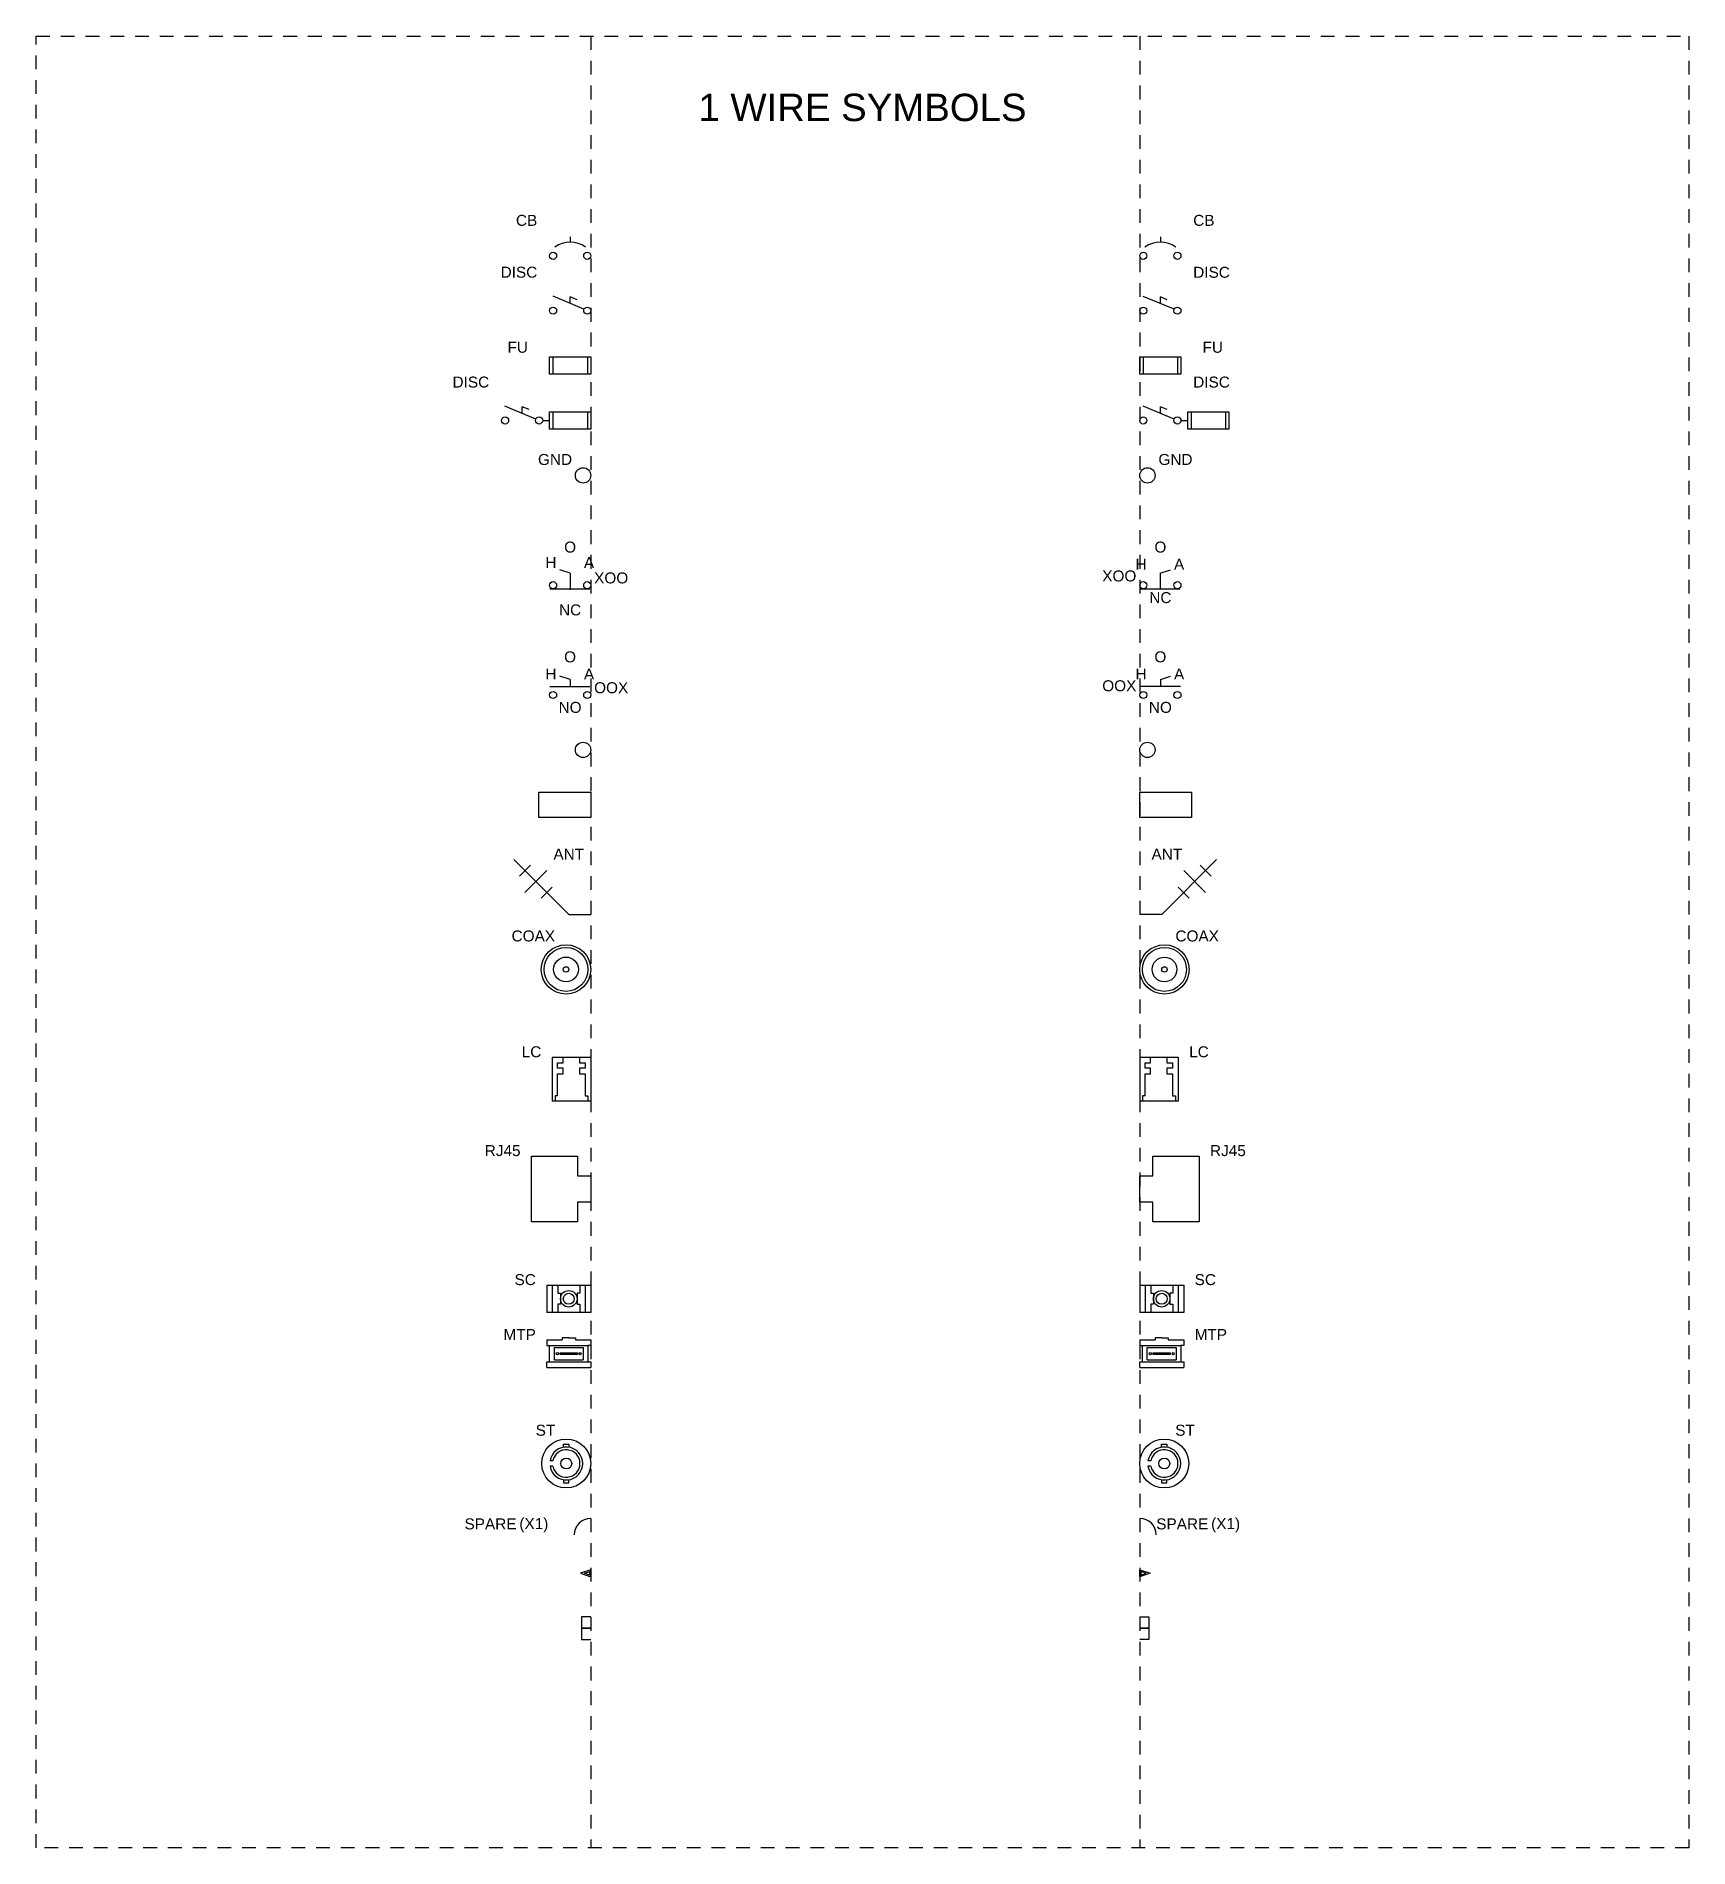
# Model space of a CAD drawing. Header units: inches. Extents: x 0 to 118, y -15 to 20.
# Drawn here: x 57.45 to 72.5, y 1 to 17.5 of the extents above; entities that cross this region are included whole.
import ezdxf
from ezdxf.enums import TextEntityAlignment as Align

# ---------------------------------------------------------------- set-up
doc = ezdxf.new("R2010")
doc.units = ezdxf.units.IN
doc.header["$MEASUREMENT"] = 0
doc.linetypes.add('HIDDEN2', pattern=[0.1875, 0.125, -0.0625])
doc.layers.add('BORDER2', color=220, linetype='HIDDEN2')
doc.layers.add('CONDUIT', color=7, linetype='Continuous', lineweight=70)
doc.styles.add('INERCONNECT TABLES', font='arial.ttf', dxfattribs={"height": 0.1})
doc.styles.add('WD', font='arial.ttf', dxfattribs={"height": 1})

msp = doc.modelspace()

# ---------------------------------------------------------------- texts
at = {"insert": (64.975, 16.85), "char_height": 0.25, "attachment_point": 5, "style": 'INERCONNECT TABLES'}
msp.add_mtext_dynamic_manual_height_columns('1 WIRE SYMBOLS', width=5.45, gutter_width=0.5, heights=[3.209], dxfattribs=at)

# ---------------------------------------------------------------- blocks, each defined once
blk = doc.blocks.new('ANT_R')
for p, q in [((0.2, 0), (0.7, 0.5)), ((0.4, 0.4), (0.6, 0.2)), ((0.55, 0.45), (0.65, 0.35)), ((0.35, 0.25), (0.45, 0.15)), ((0.2, 0), (0, 0))]:
    blk.add_line(p, q)
at = {"style": 'INERCONNECT TABLES', "flags": 8}
blk.add_attdef('Tag1', text='', height=0.1, dxfattribs=at).set_placement((0.247, 0.5), align=Align.CENTER)
for tag, p in [('Desc1', (3.5, 0.4)), ('Desc2', (3.5, 0.25)), ('Desc3', (3.5, 0.1))]:
    blk.add_attdef(tag, text='', height=0.1, dxfattribs=at).set_placement(p, align=Align.MIDDLE_LEFT)
at = {"style": 'WD', "flags": 9}
blk.add_attdef('X4TERM01', text='', height=0.0125, dxfattribs=at).set_placement((0, 0), align=Align.RIGHT)
at = {"linetype": 'Continuous', "style": 'INERCONNECT TABLES', "flags": 8}
blk.add_attdef('Term1', text='', height=0.1, dxfattribs=at).set_placement((-0.062, -0.031), align=Align.TOP_RIGHT)
blk = doc.blocks.new('CB_L')
blk.add_line((-0.187, 0.173), (-0.187, 0.126))
for centre in [(-0.343, 0), (-0.032, 0)]:
    blk.add_circle(centre, 0.0322)
blk.add_arc((-0.187, -0.109), 0.234, 53.1301, 126.8699)
at = {"style": 'INERCONNECT TABLES', "flags": 8}
for tag, p in [('Tag1', (-0.487, 0.323)), ('Desc1', (-3.5, 0.15)), ('Desc2', (-3.5, 0)), ('Desc3', (-3.5, -0.15))]:
    blk.add_attdef(tag, text='', height=0.1, dxfattribs=at).set_placement(p, align=Align.MIDDLE_RIGHT)
at = {"flags": 9}
for tag, p, height, style in [('X2LINK', (-0.187, 0.369), 0.01, 'WD'), ('X4TERM01', (-0.375, 0), 0.0125, 'WD'), ('X8LINK', (-0.187, 0), 0.01, 'WD'), ('X1TERM02', (0, 0), 0.0125, 'WD'), ('INST', (0.014, 0.084), 0.01, 'INERCONNECT TABLES'), ('MFG', (0.016, 0.115), 0.01, 'INERCONNECT TABLES'), ('LOC', (0.016, 0.1), 0.01, 'INERCONNECT TABLES'), ('FAMILY', (0.017, 0.152), 0.01, 'WD'), ('P/N', (0.019, 0.132), 0.01, 'INERCONNECT TABLES')]:
    blk.add_attdef(tag, p, '', height=height, dxfattribs=dict(at, style=style))
at = {"style": 'INERCONNECT TABLES', "flags": 8}
blk.add_attdef('Rating', text='', height=0.1, dxfattribs=at).set_placement((-0.187, 0.213), align=Align.CENTER)
at = {"linetype": 'Continuous', "style": 'INERCONNECT TABLES', "flags": 8}
blk.add_attdef('OuterTerm1', text='', height=0.1, dxfattribs=at).set_placement((-0.437, -0.031), align=Align.TOP_RIGHT)
blk.add_attdef('Term1', text='', height=0.1, dxfattribs=at).set_placement((0.063, -0.031), align=Align.TOP_LEFT)
blk = doc.blocks.new('CB_R')
blk.add_line((0.188, 0.173), (0.188, 0.126))
for centre in [(0.032, 0), (0.343, 0)]:
    blk.add_circle(centre, 0.0322)
blk.add_arc((0.188, -0.109), 0.234, 53.1301, 126.8699)
at = {"style": 'INERCONNECT TABLES', "flags": 8}
for tag, p in [('Tag1', (0.487, 0.323)), ('Desc1', (3.501, 0.15)), ('Desc2', (3.501, 0)), ('Desc3', (3.501, -0.15))]:
    blk.add_attdef(tag, text='', height=0.1, dxfattribs=at).set_placement(p, align=Align.MIDDLE_LEFT)
blk.add_attdef('Rating', text='', height=0.1, dxfattribs=at).set_placement((0.188, 0.2), align=Align.CENTER)
at = {"flags": 9}
for tag, p, height, style in [('X2LINK', (0.188, 0.219), 0.01, 'WD'), ('X4TERM01', (0, 0), 0.0125, 'WD'), ('X8LINK', (0.188, 0), 0.01, 'WD'), ('X1TERM02', (0.375, 0), 0.0125, 'WD'), ('MFG', (0.391, 0.115), 0.01, 'INERCONNECT TABLES'), ('LOC', (0.391, 0.099), 0.01, 'INERCONNECT TABLES'), ('FAMILY', (0.392, 0.152), 0.01, 'WD'), ('INST', (0.392, 0.081), 0.01, 'INERCONNECT TABLES'), ('P/N', (0.394, 0.132), 0.01, 'INERCONNECT TABLES')]:
    blk.add_attdef(tag, p, '', height=height, dxfattribs=dict(at, style=style))
at = {"linetype": 'Continuous', "style": 'INERCONNECT TABLES', "flags": 8}
blk.add_attdef('Term1', text='', height=0.1, dxfattribs=at).set_placement((-0.062, -0.031), align=Align.TOP_RIGHT)
blk.add_attdef('OuterTerm1', text='', height=0.1, dxfattribs=at).set_placement((0.438, -0.031), align=Align.TOP_LEFT)
blk = doc.blocks.new('DISC_L')
for p, q in [((-0.062, 0.013), (-0.343, 0.13)), ((-0.125, 0.099), (-0.188, 0.125)), ((-0.188, 0.065), (-0.188, 0.125)), ((0, 0), (0, 0))]:
    blk.add_line(p, q)
for centre in [(-0.343, 0), (-0.032, 0)]:
    blk.add_circle(centre, 0.0322)
at = {"style": 'INERCONNECT TABLES', "flags": 8}
for tag, p in [('Tag1', (-0.487, 0.35)), ('Desc1', (-3.5, 0.15)), ('Desc2', (-3.5, 0)), ('Desc3', (-3.5, -0.15))]:
    blk.add_attdef(tag, text='', height=0.1, dxfattribs=at).set_placement(p, align=Align.MIDDLE_RIGHT)
blk.add_attdef('Rating', text='', height=0.1, dxfattribs=at).set_placement((-0.188, 0.156), align=Align.CENTER)
at = {"style": 'WD', "flags": 9}
for tag, p, height in [('X4TERM01', (-0.375, 0), 0.0125), ('X2LINK', (-0.188, 0.143), 0.01), ('X1TERM02', (0, 0), 0.0125), ('Contact', (0.019, 0.04), 0.01), ('FAMILY', (0.019, 0.145), 0.01), ('X8LINK', (-0.188, -0.016), 0.01)]:
    blk.add_attdef(tag, p, '', height=height, dxfattribs=at)
at = {"linetype": 'Continuous', "style": 'WD', "flags": 9}
for tag, p in [('LOC', (0.031, 0.077)), ('MFG', (0.04, 0.103)), ('P/N', (0.042, 0.123))]:
    blk.add_attdef(tag, text='', height=0.01, dxfattribs=at).set_placement(p, align=Align.CENTER)
blk.add_attdef('INST', (0.018, 0.061), '', height=0.01, dxfattribs=at)
at = {"linetype": 'Continuous', "style": 'INERCONNECT TABLES', "flags": 8}
blk.add_attdef('OuterTerm1', text='', height=0.1, dxfattribs=at).set_placement((-0.438, -0.031), align=Align.TOP_RIGHT)
blk.add_attdef('Term1', text='', height=0.1, dxfattribs=at).set_placement((0.062, -0.031), align=Align.TOP_LEFT)
blk = doc.blocks.new('DISC_R')
for p, q in [((0.313, 0.013), (0.032, 0.13)), ((0.188, 0.065), (0.188, 0.125)), ((0.25, 0.099), (0.188, 0.125))]:
    blk.add_line(p, q)
for centre in [(0.032, 0), (0.343, 0)]:
    blk.add_circle(centre, 0.0322)
at = {"style": 'INERCONNECT TABLES'}
for tag, p in [('Tag1', (0.487, 0.35)), ('Desc1', (3.5, 0.15)), ('Desc2', (3.5, 0)), ('Desc3', (3.5, -0.15))]:
    blk.add_attdef(tag, text='', height=0.1, dxfattribs=at).set_placement(p, align=Align.MIDDLE_LEFT)
blk.add_attdef('Rating', text='', height=0.1, dxfattribs=at).set_placement((0.188, 0.156), align=Align.CENTER)
at = {"style": 'WD', "flags": 9}
for tag, p, height in [('X4TERM01', (0, 0), 0.0125), ('X2LINK', (0.188, 0.143), 0.01), ('X1TERM02', (0.375, 0), 0.0125), ('Contact', (0.394, 0.04), 0.01), ('FAMILY', (0.394, 0.131), 0.01), ('X8LINK', (0.188, -0.016), 0.01)]:
    blk.add_attdef(tag, p, '', height=height, dxfattribs=at)
at = {"linetype": 'Continuous', "style": 'WD', "flags": 9}
for tag, p in [('LOC', (0.413, 0.075)), ('MFG', (0.415, 0.089)), ('P/N', (0.417, 0.108))]:
    blk.add_attdef(tag, text='', height=0.01, dxfattribs=at).set_placement(p, align=Align.CENTER)
blk.add_attdef('INST', (0.399, 0.061), '', height=0.01, dxfattribs=at)
at = {"linetype": 'Continuous', "style": 'INERCONNECT TABLES', "flags": 8}
blk.add_attdef('Term1', text='', height=0.1, dxfattribs=at).set_placement((-0.062, -0.031), align=Align.TOP_RIGHT)
blk.add_attdef('OuterTerm1', text='', height=0.1, dxfattribs=at).set_placement((0.438, -0.031), align=Align.TOP_LEFT)
blk = doc.blocks.new('Fuse_L')
for p, q in [((-0.375, -0.078), (-0.375, 0.078)), ((-0.375, 0.078), (0, 0.078)), ((-0.344, 0.078), (-0.344, -0.078)), ((-0.031, 0.078), (-0.031, -0.078)), ((0, 0.078), (0, -0.078)), ((0, -0.078), (-0.375, -0.078))]:
    blk.add_line(p, q)
at = {"style": 'INERCONNECT TABLES', "flags": 8}
for tag, p in [('Desc1', (-3.5, 0.15)), ('Tag1', (-0.572, 0.166)), ('Desc2', (-3.5, 0)), ('Desc3', (-3.5, -0.15))]:
    blk.add_attdef(tag, text='', height=0.1, dxfattribs=at).set_placement(p, align=Align.MIDDLE_RIGHT)
at = {"linetype": 'Continuous'}
for tag, height, style, flags, p in [('Term1', 0.1, 'INERCONNECT TABLES', 8, (-0.188, 0.1)), ('MFG', 0.01, 'WD', 9, (-0.064, 0.084)), ('LOC', 0.01, 'WD', 9, (-0.065, 0.073)), ('P/N', 0.01, 'WD', 9, (-0.063, 0.098))]:
    blk.add_attdef(tag, text='', height=height, dxfattribs=dict(at, style=style, flags=flags)).set_placement(p, align=Align.CENTER)
at = {"style": 'INERCONNECT TABLES', "flags": 8}
blk.add_attdef('FU_Rating', text='', height=0.1, dxfattribs=at).set_placement((-0.188, 0), align=Align.MIDDLE_CENTER)
at = {"style": 'WD', "flags": 9}
for tag, p, height in [('X4TERM01', (-0.375, 0), 0.0109), ('X2LINK', (-0.188, 0.109), 0.01), ('FAMILY', (-0.079, 0.112), 0.01), ('X1TERM02', (0, 0), 0.0109), ('X8LINK', (-0.188, -0.109), 0.01)]:
    blk.add_attdef(tag, p, '', height=height, dxfattribs=at)
at = {"linetype": 'Continuous', "style": 'WD', "flags": 9}
blk.add_attdef('INST', (-0.077, 0.057), '', height=0.01, dxfattribs=at)
blk = doc.blocks.new('Fuse_R')
for p, q in [((0, 0.078), (0.375, 0.078)), ((0, -0.078), (0, 0.078)), ((0.031, 0.078), (0.031, -0.078)), ((0.344, 0.078), (0.344, -0.078)), ((0.375, 0.078), (0.375, -0.078)), ((0.375, -0.078), (0, -0.078))]:
    blk.add_line(p, q)
at = {"linetype": 'Continuous'}
for tag, height, style, flags, p in [('Term1', 0.1, 'INERCONNECT TABLES', 8, (0.188, 0.1)), ('LOC', 0.01, 'WD', 9, (0.374, 0.104)), ('MFG', 0.01, 'WD', 9, (0.377, 0.123)), ('P/N', 0.01, 'WD', 9, (0.378, 0.143))]:
    blk.add_attdef(tag, text='', height=height, dxfattribs=dict(at, style=style, flags=flags)).set_placement(p, align=Align.CENTER)
at = {"style": 'WD', "flags": 9}
for tag, p, height in [('FAMILY', (0.365, 0.162), 0.01), ('X4TERM01', (0, 0), 0.0109), ('X2LINK', (0.188, 0.109), 0.01), ('X1TERM02', (0.375, 0), 0.0109), ('X8LINK', (0.188, -0.109), 0.01)]:
    blk.add_attdef(tag, p, '', height=height, dxfattribs=at)
at = {"style": 'INERCONNECT TABLES', "flags": 8}
for tag, p in [('Tag1', (0.572, 0.166)), ('Desc1', (3.5, 0.15)), ('Desc2', (3.5, 0)), ('Desc3', (3.5, -0.15))]:
    blk.add_attdef(tag, text='', height=0.1, dxfattribs=at).set_placement(p, align=Align.MIDDLE_LEFT)
blk.add_attdef('FU_Rating', text='', height=0.1, dxfattribs=at).set_placement((0.188, 0), align=Align.MIDDLE_CENTER)
at = {"linetype": 'Continuous', "style": 'WD', "flags": 9}
blk.add_attdef('INST', (0.361, 0.086), '', height=0.01, dxfattribs=at)
blk = doc.blocks.new('DISC_Fuse_L')
for p, q in [((-0.499, 0.013), (-0.781, 0.13)), ((-0.562, 0.099), (-0.625, 0.125)), ((-0.625, 0.065), (-0.625, 0.125)), ((-0.438, 0), (-0.375, 0)), ((-0.375, 0.078), (0, 0.078)), ((-0.375, -0.078), (-0.375, 0.078)), ((-0.344, 0.078), (-0.344, -0.078)), ((-0.031, 0.078), (-0.031, -0.078)), ((0, 0.078), (0, -0.078)), ((0, -0.078), (-0.375, -0.078))]:
    blk.add_line(p, q)
for centre in [(-0.78, 0), (-0.47, 0)]:
    blk.add_circle(centre, 0.0322)
at = {"style": 'INERCONNECT TABLES', "flags": 8}
for tag, p in [('Tag1', (-0.925, 0.35)), ('Desc1', (-3.5, 0.15)), ('Desc2', (-3.5, 0)), ('Desc3', (-3.5, -0.15))]:
    blk.add_attdef(tag, text='', height=0.1, dxfattribs=at).set_placement(p, align=Align.MIDDLE_RIGHT)
blk.add_attdef('Rating', text='', height=0.1, dxfattribs=at).set_placement((-0.625, 0.156), align=Align.CENTER)
at = {"style": 'WD', "flags": 9}
for tag, p, height in [('X2LINK', (-0.625, 0.156), 0.01), ('X4TERM01', (-0.812, 0), 0.0125), ('Contact', (-0.419, 0.044), 0.01), ('FAMILY', (-0.418, 0.14), 0.01), ('X1TERM02', (0, 0), 0.0125), ('X8LINK', (-0.625, -0.016), 0.01)]:
    blk.add_attdef(tag, p, '', height=height, dxfattribs=at)
at = {"style": 'INERCONNECT TABLES', "flags": 8}
blk.add_attdef('Rating_FU', text='', height=0.1, dxfattribs=at).set_placement((-0.188, 0), align=Align.MIDDLE)
at = {"linetype": 'Continuous', "style": 'WD', "flags": 9}
for tag, p in [('MFG', (-0.397, 0.098)), ('LOC', (-0.398, 0.083)), ('P/N', (-0.395, 0.118))]:
    blk.add_attdef(tag, text='', height=0.01, dxfattribs=at).set_placement(p, align=Align.CENTER)
blk.add_attdef('INST', (-0.412, 0.07), '', height=0.01, dxfattribs=at)
at = {"linetype": 'Continuous', "style": 'INERCONNECT TABLES', "flags": 8}
blk.add_attdef('OuterTerm1', text='', height=0.1, dxfattribs=at).set_placement((-0.875, -0.031), align=Align.TOP_RIGHT)
blk.add_attdef('Term1', text='', height=0.1, dxfattribs=at).set_placement((0.062, -0.031), align=Align.TOP_LEFT)
blk = doc.blocks.new('DISC_Fuse_R')
for p, q in [((0.313, 0.013), (0.032, 0.13)), ((0.188, 0.065), (0.188, 0.125)), ((0.25, 0.099), (0.188, 0.125)), ((0.438, -0.078), (0.438, 0.078)), ((0.438, 0.078), (0.812, 0.078)), ((0.469, 0.078), (0.469, -0.078)), ((0.781, 0.078), (0.781, -0.078)), ((0.812, 0.078), (0.812, -0.078)), ((0.375, 0), (0.438, 0)), ((0.812, -0.078), (0.438, -0.078))]:
    blk.add_line(p, q)
for centre in [(0.032, 0), (0.343, 0)]:
    blk.add_circle(centre, 0.0322)
at = {"style": 'INERCONNECT TABLES', "flags": 8}
for tag, p in [('Tag1', (0.487, 0.35)), ('Desc1', (3.5, 0.15)), ('Desc2', (3.5, 0)), ('Desc3', (3.5, -0.15))]:
    blk.add_attdef(tag, text='', height=0.1, dxfattribs=at).set_placement(p, align=Align.MIDDLE_LEFT)
blk.add_attdef('Rating', text='', height=0.1, dxfattribs=at).set_placement((0.188, 0.156), align=Align.CENTER)
at = {"style": 'WD', "flags": 9}
for tag, p, height in [('X2LINK', (0.188, 0.156), 0.01), ('X4TERM01', (0, 0), 0.0125), ('Contact', (0.262, 0.054), 0.01), ('FAMILY', (0.394, 0.142), 0.01), ('INST', (0.399, 0.07), 0.01), ('X1TERM02', (0.812, 0), 0.0125), ('X8LINK', (0.188, -0.016), 0.01)]:
    blk.add_attdef(tag, p, '', height=height, dxfattribs=at)
at = {"style": 'INERCONNECT TABLES', "flags": 8}
blk.add_attdef('Rating_FU', text='', height=0.1, dxfattribs=at).set_placement((0.625, 0), align=Align.MIDDLE)
at = {"linetype": 'Continuous', "style": 'WD', "flags": 9}
for tag, p in [('MFG', (0.415, 0.1)), ('LOC', (0.414, 0.085)), ('P/N', (0.417, 0.12))]:
    blk.add_attdef(tag, text='', height=0.01, dxfattribs=at).set_placement(p, align=Align.CENTER)
at = {"linetype": 'Continuous', "style": 'INERCONNECT TABLES', "flags": 8}
blk.add_attdef('Term1', text='', height=0.1, dxfattribs=at).set_placement((-0.062, -0.031), align=Align.TOP_RIGHT)
blk.add_attdef('OuterTerm1', text='', height=0.1, dxfattribs=at).set_placement((0.875, -0.031), align=Align.TOP_LEFT)
blk = doc.blocks.new('GND_L')
blk.add_circle((-0.07, 0), 0.0699)
at = {"style": 'INERCONNECT TABLES', "flags": 8}
blk.add_attdef('Desc1', text='', height=0.1, dxfattribs=at).set_placement((-3.499, 0.15), align=Align.MIDDLE_RIGHT)
at = {"linetype": 'Continuous', "style": 'INERCONNECT TABLES', "flags": 8}
for tag, p in [('Tag1', (-0.17, 0.145)), ('Desc2', (-3.499, 0)), ('Term1', (-0.221, 0)), ('Desc3', (-3.499, -0.15))]:
    blk.add_attdef(tag, text='', height=0.1, dxfattribs=at).set_placement(p, align=Align.MIDDLE_RIGHT)
at = {"flags": 9}
for tag, p, height, style in [('X4TERM01', (-0.14, 0), 0.0125, 'WD'), ('X2TERM01', (-0.07, 0.07), 0.0125, 'WD'), ('X1TERM01', (0, 0), 0.0125, 'WD'), ('LINKTERM', (-0.07, -0.002), 0.00125, 'WD'), ('X8TERM01', (-0.07, -0.07), 0.0125, 'WD'), ('INST', (0.048, -0.098), 0.01, 'INERCONNECT TABLES'), ('FAMILY', (0.051, -0.033), 0.01, 'INERCONNECT TABLES')]:
    blk.add_attdef(tag, p, '', height=height, dxfattribs=dict(at, style=style))
at = {"linetype": 'Continuous', "style": 'INERCONNECT TABLES', "flags": 9}
blk.add_attdef('MFG', text='', height=0.01, dxfattribs=at).set_placement((0.079, -0.048), align=Align.RIGHT)
for tag, p in [('P/N', (0.048, -0.065)), ('LOC', (0.049, -0.078))]:
    blk.add_attdef(tag, p, '', height=0.01, dxfattribs=at)
blk = doc.blocks.new('GND_R')
blk.add_circle((0.07, 0), 0.0699)
at = {"linetype": 'Continuous', "style": 'INERCONNECT TABLES', "flags": 8}
for tag, p in [('Tag1', (0.17, 0.145)), ('Term1', (0.221, 0)), ('Desc2', (3.5, 0)), ('Desc3', (3.5, -0.15))]:
    blk.add_attdef(tag, text='', height=0.1, dxfattribs=at).set_placement(p, align=Align.MIDDLE_LEFT)
at = {"style": 'INERCONNECT TABLES', "flags": 8}
blk.add_attdef('Desc1', text='', height=0.1, dxfattribs=at).set_placement((3.5, 0.15), align=Align.MIDDLE_LEFT)
at = {"flags": 9}
for tag, p, height, style in [('X4TERM01', (0, 0), 0.0125, 'WD'), ('X2TERM01', (0.07, 0.07), 0.0125, 'WD'), ('X1TERM01', (0.14, 0), 0.0125, 'WD'), ('X8TERM01', (0.07, -0.07), 0.0125, 'WD'), ('FAMILY', (0.19, -0.033), 0.01, 'INERCONNECT TABLES')]:
    blk.add_attdef(tag, p, '', height=height, dxfattribs=dict(at, style=style))
at = {"linetype": 'Continuous', "style": 'INERCONNECT TABLES', "flags": 9}
blk.add_attdef('MFG', text='', height=0.01, dxfattribs=at).set_placement((0.219, -0.048), align=Align.RIGHT)
for tag, p in [('P/N', (0.188, -0.065)), ('LOC', (0.189, -0.078)), ('INST', (0.189, -0.097))]:
    blk.add_attdef(tag, p, '', height=0.01, dxfattribs=at)
blk = doc.blocks.new('RJ45_L')
blk.add_lwpolyline([(-0.54, 0.3), (-0.12, 0.3), (-0.12, 0.12), (0, 0.12), (0, -0.12), (-0.12, -0.12), (-0.12, -0.3), (-0.54, -0.3), (-0.54, 0.3)], close=True)
at = {"style": 'INERCONNECT TABLES', "flags": 8}
for tag, p in [('Tag1', (-0.639, 0.35)), ('Desc1', (-3.5, 0.15)), ('Desc2', (-3.5, 0)), ('Desc3', (-3.5, -0.15))]:
    blk.add_attdef(tag, text='', height=0.1, dxfattribs=at).set_placement(p, align=Align.MIDDLE_RIGHT)
at = {"style": 'WD', "flags": 9}
for tag, p, height in [('MFG', (-0.771, 0), 0.03), ('X1TERM01', (0, 0), 0.005), ('P/N', (-0.771, -0.049), 0.03), ('LOC', (-0.771, -0.099), 0.03), ('FAMILY', (-0.771, -0.149), 0.03), ('INST', (-0.771, -0.199), 0.03)]:
    blk.add_attdef(tag, p, '', height=height, dxfattribs=at)
at = {"linetype": 'Continuous', "style": 'INERCONNECT TABLES', "flags": 8}
blk.add_attdef('Term1', text='', height=0.1, dxfattribs=at).set_placement((-0.33, 0), align=Align.MIDDLE_CENTER)
blk = doc.blocks.new('RJ45_R')
blk.add_lwpolyline([(0.54, -0.3), (0.12, -0.3), (0.12, -0.12), (0, -0.12), (0, 0.12), (0.12, 0.12), (0.12, 0.3), (0.54, 0.3), (0.54, -0.3)], close=True)
at = {"style": 'INERCONNECT TABLES', "flags": 8}
for tag, p in [('Tag1', (0.64, 0.35)), ('Desc1', (3.5, 0.15)), ('Desc2', (3.5, 0)), ('Desc3', (3.5, -0.15))]:
    blk.add_attdef(tag, text='', height=0.1, dxfattribs=at).set_placement(p, align=Align.MIDDLE_LEFT)
at = {"style": 'WD', "flags": 9}
for tag, p, height in [('X4TERM01', (0, 0), 0.0125), ('MFG', (0.79, 0), 0.03), ('P/N', (0.79, -0.05), 0.03), ('LOC', (0.79, -0.1), 0.03), ('FAMILY', (0.79, -0.15), 0.03), ('INST', (0.79, -0.2), 0.03)]:
    blk.add_attdef(tag, p, '', height=height, dxfattribs=at)
at = {"linetype": 'Continuous', "style": 'INERCONNECT TABLES', "flags": 8}
blk.add_attdef('Term1', text='', height=0.1, dxfattribs=at).set_placement((0.33, 0), align=Align.MIDDLE_CENTER)
blk = doc.blocks.new('HOASwitch_NO_R')
for p, q in [((0.188, 0.141), (0.281, 0.172)), ((0.372, 0.078), (0.007, 0.078)), ((0.188, 0.141), (0.188, 0.078))]:
    blk.add_line(p, q)
for centre in [(0.032, 0), (0.343, 0)]:
    blk.add_circle(centre, 0.0322)
at = {"style": 'INERCONNECT TABLES', "flags": 8}
for tag, p in [('Position2', (0.188, 0.297)), ('Contact', (0.188, -0.163))]:
    blk.add_attdef(tag, text='', height=0.1, dxfattribs=at).set_placement(p, align=Align.CENTER)
for tag, p in [('Tag1', (0.487, 0.366)), ('Desc1', (3.5, 0.15))]:
    blk.add_attdef(tag, text='', height=0.1, dxfattribs=at).set_placement(p, align=Align.MIDDLE_LEFT)
for tag, height, style, flags, p in [('Position1', 0.1, 'INERCONNECT TABLES', 8, (0.062, 0.141)), ('X2LINK', 0.01, 'WD', 9, (0.188, 0.219)), ('State', 0.1, 'INERCONNECT TABLES', 8, (-0.031, 0.034)), ('X1TERM02', 0.0125, 'WD', 9, (0, 0)), ('X8LINK', 0.01, 'WD', 9, (0.188, 0)), ('X4TERM01', 0.0125, 'WD', 9, (0.375, 0))]:
    blk.add_attdef(tag, text='', height=height, dxfattribs=dict(style=style, flags=flags)).set_placement(p, align=Align.RIGHT)
for tag, p, height, style, flags in [('Position3', (0.312, 0.141), 0.1, 'INERCONNECT TABLES', 8), ('FAMILY', (0.156, 0.091), 0.01, 'WD', 9)]:
    blk.add_attdef(tag, p, '', height=height, dxfattribs=dict(style=style, flags=flags))
at = {"linetype": 'Continuous', "style": 'INERCONNECT TABLES', "flags": 9}
blk.add_attdef('MFG', text='', height=0.01, dxfattribs=at).set_placement((0.188, 0.078), align=Align.RIGHT)
for tag, p in [('P/N', (0.156, 0.063)), ('LOC', (0.156, 0.049)), ('INST', (0.156, 0.035))]:
    blk.add_attdef(tag, p, '', height=0.01, dxfattribs=at)
at = {"linetype": 'Continuous', "style": 'INERCONNECT TABLES', "flags": 8}
for tag, p in [('Desc2', (3.5, 0)), ('Desc3', (3.5, -0.15))]:
    blk.add_attdef(tag, text='', height=0.1, dxfattribs=at).set_placement(p, align=Align.MIDDLE_LEFT)
blk.add_attdef('Term1', text='', height=0.1, dxfattribs=at).set_placement((-0.062, -0.031), align=Align.TOP_RIGHT)
blk.add_attdef('OuterTerm1', text='', height=0.1, dxfattribs=at).set_placement((0.438, -0.031), align=Align.TOP_LEFT)
blk = doc.blocks.new('HOASwitch_NC_L')
for p, q in [((-0.188, 0.109), (-0.281, 0.141)), ((-0.188, 0.109), (-0.188, -0.041)), ((-0.372, -0.034), (-0.007, -0.034))]:
    blk.add_line(p, q)
for centre in [(-0.343, 0), (-0.032, 0)]:
    blk.add_circle(centre, 0.0322)
at = {"style": 'INERCONNECT TABLES', "flags": 8}
for tag, p in [('Tag1', (-0.487, 0.366)), ('Desc1', (-3.5, 0.116))]:
    blk.add_attdef(tag, text='', height=0.1, dxfattribs=at).set_placement(p, align=Align.MIDDLE_RIGHT)
for tag, p in [('Position2', (-0.188, 0.297)), ('Contact', (-0.188, -0.275))]:
    blk.add_attdef(tag, text='', height=0.1, dxfattribs=at).set_placement(p, align=Align.CENTER)
blk.add_attdef('Position1', text='', height=0.1, dxfattribs=at).set_placement((-0.312, 0.156), align=Align.RIGHT)
for tag, p, height, style, flags in [('X2LINK', (-0.188, 0.156), 0.01, 'WD', 9), ('Position3', (-0.062, 0.156), 0.1, 'INERCONNECT TABLES', 8), ('X4TERM01', (-0.375, 0), 0.0125, 'WD', 9), ('X1TERM02', (0, 0), 0.0125, 'WD', 9), ('State', (0.031, 0.016), 0.1, 'INERCONNECT TABLES', 8), ('FAMILY', (-0.219, -0.021), 0.01, 'WD', 9), ('X8LINK', (-0.188, -0.094), 0.01, 'WD', 9)]:
    blk.add_attdef(tag, p, '', height=height, dxfattribs=dict(style=style, flags=flags))
at = {"linetype": 'Continuous', "style": 'INERCONNECT TABLES', "flags": 8}
for tag, p in [('Desc2', (-3.5, -0.034)), ('Desc3', (-3.5, -0.184))]:
    blk.add_attdef(tag, text='', height=0.1, dxfattribs=at).set_placement(p, align=Align.MIDDLE_RIGHT)
blk.add_attdef('OuterTerm1', text='', height=0.1, dxfattribs=at).set_placement((-0.438, -0.031), align=Align.TOP_RIGHT)
at = {"linetype": 'Continuous', "style": 'INERCONNECT TABLES', "flags": 9}
blk.add_attdef('MFG', text='', height=0.01, dxfattribs=at).set_placement((-0.188, -0.034), align=Align.RIGHT)
for tag, p in [('P/N', (-0.219, -0.049)), ('LOC', (-0.219, -0.063)), ('INST', (-0.219, -0.077))]:
    blk.add_attdef(tag, p, '', height=0.01, dxfattribs=at)
at = {"linetype": 'Continuous', "style": 'INERCONNECT TABLES', "flags": 8}
blk.add_attdef('Term1', text='', height=0.1, dxfattribs=at).set_placement((0.062, -0.031), align=Align.TOP_LEFT)
blk = doc.blocks.new('Spare_L')
blk.add_arc((0, -0.15), 0.15, 90, 180)
at = {"style": 'INERCONNECT TABLES'}
blk.add_text('SPARE', height=0.1, dxfattribs=at).set_placement((-0.676, -0.05), align=Align.MIDDLE_RIGHT)
at = {"style": 'INERCONNECT TABLES', "flags": 8}
for tag, p in [('Desc1', (-3.5, 0)), ('Desc2', (-3.5, -0.15)), ('Desc3', (-3.5, -0.3))]:
    blk.add_attdef(tag, text='', height=0.1, dxfattribs=at).set_placement(p, align=Align.MIDDLE_RIGHT)
for tag, p, height, style, flags in [('Quantity', (-0.65, -0.097), 0.1, 'INERCONNECT TABLES', 8), ('FAMILY', (-0.231, 0.056), 0.01, 'WD', 9), ('X4TERM01', (0, 0), 0.005, 'WD', 9), ('Type', (-1.15, -0.25), 0.1, 'INERCONNECT TABLES', 8), ('INST', (-0.207, -0.022), 0.01, 'WD', 9)]:
    blk.add_attdef(tag, p, '', height=height, dxfattribs=dict(style=style, flags=flags))
at = {"style": 'WD', "flags": 9}
for tag, p in [('LOC', (-0.21, 0.033)), ('MFG', (-0.206, 0.012)), ('P/N', (-0.208, -0.008))]:
    blk.add_attdef(tag, text='', height=0.01, dxfattribs=at).set_placement(p, align=Align.CENTER)
at = {"style": 'INERCONNECT TABLES', "flags": 8}
blk.add_attdef('Term1', text='', height=0.1, dxfattribs=at).set_placement((0.451, 0), align=Align.TOP_RIGHT)
blk = doc.blocks.new('Spare_R')
blk.add_arc((0, -0.15), 0.15, 0, 90)
at = {"style": 'INERCONNECT TABLES'}
blk.add_text('SPARE', height=0.1, dxfattribs=at).set_placement((0.624, -0.05), align=Align.MIDDLE_RIGHT)
for tag, p, height, style, flags in [('X4TERM01', (0, 0), 0.005, 'WD', 9), ('FAMILY', (0.092, 0.086), 0.01, 'WD', 9), ('INST', (0.102, 0.007), 0.01, 'WD', 9), ('Quantity', (0.65, -0.097), 0.1, 'INERCONNECT TABLES', 8)]:
    blk.add_attdef(tag, p, '', height=height, dxfattribs=dict(style=style, flags=flags))
at = {"style": 'WD', "flags": 9}
for tag, p in [('LOC', (0.113, 0.063)), ('MFG', (0.117, 0.042)), ('P/N', (0.115, 0.022))]:
    blk.add_attdef(tag, text='', height=0.01, dxfattribs=at).set_placement(p, align=Align.CENTER)
at = {"style": 'INERCONNECT TABLES', "flags": 8}
for tag, p in [('Desc1', (3.5, 0)), ('Desc2', (3.5, -0.15)), ('Desc3', (3.5, -0.3))]:
    blk.add_attdef(tag, text='', height=0.1, dxfattribs=at).set_placement(p, align=Align.MIDDLE_LEFT)
blk.add_attdef('Term1', text='', height=0.1, dxfattribs=at).set_placement((0.051, 0), align=Align.TOP_RIGHT)
blk.add_attdef('Type', text='', height=0.1, dxfattribs=at).set_placement((0.624, -0.25), align=Align.RIGHT)
blk = doc.blocks.new('TB_Round_L')
blk.add_circle((-0.07, 0), 0.0699)
at = {"style": 'INERCONNECT TABLES', "flags": 8}
blk.add_attdef('Desc1', text='', height=0.1, dxfattribs=at).set_placement((-3.5, 0.15), align=Align.MIDDLE_RIGHT)
at = {"linetype": 'Continuous', "style": 'INERCONNECT TABLES', "flags": 8}
for tag, p in [('Tag1', (-0.17, 0.145)), ('Desc2', (-3.5, 0)), ('Term1', (-0.221, 0)), ('Desc3', (-3.5, -0.15))]:
    blk.add_attdef(tag, text='', height=0.1, dxfattribs=at).set_placement(p, align=Align.MIDDLE_RIGHT)
at = {"flags": 9}
for tag, p, height, style in [('X4TERM01', (-0.14, 0), 0.0125, 'WD'), ('X2TERM01', (-0.07, 0.07), 0.0125, 'WD'), ('X1TERM01', (0, 0), 0.0125, 'WD'), ('LINKTERM', (-0.07, -0.002), 0.00125, 'WD'), ('X8TERM01', (-0.07, -0.07), 0.0125, 'WD'), ('INST', (0.048, -0.098), 0.01, 'INERCONNECT TABLES'), ('FAMILY', (0.051, -0.033), 0.01, 'INERCONNECT TABLES')]:
    blk.add_attdef(tag, p, '', height=height, dxfattribs=dict(at, style=style))
at = {"linetype": 'Continuous', "style": 'INERCONNECT TABLES', "flags": 9}
blk.add_attdef('MFG', text='', height=0.01, dxfattribs=at).set_placement((0.079, -0.048), align=Align.RIGHT)
for tag, p in [('P/N', (0.048, -0.065)), ('LOC', (0.049, -0.078))]:
    blk.add_attdef(tag, p, '', height=0.01, dxfattribs=at)
blk = doc.blocks.new('TB_Round_R')
blk.add_circle((0.07, 0), 0.0699)
at = {"linetype": 'Continuous', "style": 'INERCONNECT TABLES', "flags": 8}
for tag, p in [('Tag1', (0.17, 0.145)), ('Term1', (0.221, 0)), ('Desc2', (3.5, 0)), ('Desc3', (3.5, -0.15))]:
    blk.add_attdef(tag, text='', height=0.1, dxfattribs=at).set_placement(p, align=Align.MIDDLE_LEFT)
at = {"style": 'INERCONNECT TABLES', "flags": 8}
blk.add_attdef('Desc1', text='', height=0.1, dxfattribs=at).set_placement((3.5, 0.15), align=Align.MIDDLE_LEFT)
at = {"flags": 9}
for tag, p, height, style in [('X4TERM01', (0, 0), 0.0125, 'WD'), ('X2TERM01', (0.07, 0.07), 0.0125, 'WD'), ('X1TERM01', (0.14, 0), 0.0125, 'WD'), ('X8TERM01', (0.07, -0.07), 0.0125, 'WD'), ('FAMILY', (0.19, -0.033), 0.01, 'INERCONNECT TABLES')]:
    blk.add_attdef(tag, p, '', height=height, dxfattribs=dict(at, style=style))
at = {"linetype": 'Continuous', "style": 'INERCONNECT TABLES', "flags": 9}
blk.add_attdef('MFG', text='', height=0.01, dxfattribs=at).set_placement((0.219, -0.048), align=Align.RIGHT)
for tag, p in [('P/N', (0.188, -0.065)), ('LOC', (0.189, -0.078)), ('INST', (0.189, -0.097))]:
    blk.add_attdef(tag, p, '', height=0.01, dxfattribs=at)
blk = doc.blocks.new('TB_Square_L')
blk.add_lwpolyline([(-0.472, 0.115), (0, 0.115), (0, -0.115), (-0.472, -0.115)], close=True)
at = {"style": 'INERCONNECT TABLES', "flags": 8}
blk.add_attdef('Desc1', text='', height=0.1, dxfattribs=at).set_placement((-3.5, 0.15), align=Align.MIDDLE_RIGHT)
at = {"linetype": 'Continuous', "style": 'INERCONNECT TABLES', "flags": 8}
for tag, p in [('Tag1', (-0.572, 0.165)), ('Desc2', (-3.5, 0)), ('Desc3', (-3.5, -0.15))]:
    blk.add_attdef(tag, text='', height=0.1, dxfattribs=at).set_placement(p, align=Align.MIDDLE_RIGHT)
at = {"style": 'WD', "flags": 9}
for tag, p in [('X4TERM01', (-0.472, 0)), ('X2TERM01', (-0.236, 0.115)), ('X1TERM01', (0, 0)), ('X8TERM01', (-0.236, -0.115))]:
    blk.add_attdef(tag, p, '', height=0.0125, dxfattribs=at)
at = {"linetype": 'Continuous', "style": 'INERCONNECT TABLES', "flags": 8}
blk.add_attdef('Term1', text='', height=0.1, dxfattribs=at).set_placement((-0.236, 0), align=Align.MIDDLE_CENTER)
at = {"linetype": 'Continuous', "style": 'INERCONNECT TABLES', "flags": 9}
for tag, p in [('LOC', (-0.32, 0.091)), ('P/N', (-0.319, 0.104)), ('INST', (-0.319, 0.074))]:
    blk.add_attdef(tag, p, '', height=0.01, dxfattribs=at)
at = {"style": 'WD', "width": 0.7, "flags": 9}
blk.add_attdef('FAMILY', (-0.319, 0.132), '', height=0.01, dxfattribs=at)
at = {"linetype": 'Continuous', "style": 'INERCONNECT TABLES', "flags": 9}
blk.add_attdef('MFG', text='', height=0.01, dxfattribs=at).set_placement((-0.288, 0.119), align=Align.RIGHT)
blk = doc.blocks.new('TB_Square_R')
blk.add_lwpolyline([(0, 0.115), (0.472, 0.115), (0.472, -0.115), (0, -0.115)], close=True)
at = {"linetype": 'Continuous', "style": 'INERCONNECT TABLES', "flags": 8}
for tag, p in [('Tag1', (0.572, 0.165)), ('Desc2', (3.5, 0)), ('Desc3', (3.5, -0.15))]:
    blk.add_attdef(tag, text='', height=0.1, dxfattribs=at).set_placement(p, align=Align.MIDDLE_LEFT)
at = {"style": 'INERCONNECT TABLES', "flags": 8}
blk.add_attdef('Desc1', text='', height=0.1, dxfattribs=at).set_placement((3.5, 0.15), align=Align.MIDDLE_LEFT)
at = {"linetype": 'Continuous', "style": 'INERCONNECT TABLES', "flags": 9}
for tag, p in [('LOC', (-0.041, 0.018)), ('P/N', (-0.041, 0.03)), ('INST', (-0.041, 0.005))]:
    blk.add_attdef(tag, p, '', height=0.01, dxfattribs=at)
at = {"style": 'WD', "width": 0.7, "flags": 9}
blk.add_attdef('FAMILY', (-0.04, 0.065), '', height=0.01, dxfattribs=at)
at = {"linetype": 'Continuous', "style": 'INERCONNECT TABLES', "flags": 9}
blk.add_attdef('MFG', text='', height=0.01, dxfattribs=at).set_placement((-0.007, 0.049), align=Align.RIGHT)
at = {"style": 'WD', "flags": 9}
for tag, p in [('X4TERM01', (0, 0)), ('X2TERM01', (0.236, 0.115)), ('X1TERM01', (0.472, 0)), ('X8TERM01', (0.236, -0.115))]:
    blk.add_attdef(tag, p, '', height=0.0125, dxfattribs=at)
at = {"linetype": 'Continuous', "style": 'INERCONNECT TABLES', "flags": 8}
blk.add_attdef('Term1', text='', height=0.1, dxfattribs=at).set_placement((0.236, 0), align=Align.MIDDLE_CENTER)
blk = doc.blocks.new('PullBox_R')
for points in [[(0, 0), (0, 0.031), (0.094, 0), (0, -0.031), (0, 0)], [(0.011, 0.016), (0.011, -0.016), (0.058, 0), (0.011, 0.016)]]:
    blk.add_lwpolyline(points)
at = {"linetype": 'Continuous', "style": 'INERCONNECT TABLES'}
for tag, p, height, flags in [('Tag1', (0.22, 0.1), 0.1, 8), ('P/N', (0.188, -0.065), 0.01, 9), ('LOC', (0.189, -0.078), 0.01, 9), ('INST', (0.189, -0.097), 0.01, 9)]:
    blk.add_attdef(tag, p, '', height=height, dxfattribs=dict(at, flags=flags))
at = {"style": 'INERCONNECT TABLES', "flags": 8}
blk.add_attdef('Desc1', text='', height=0.1, dxfattribs=at).set_placement((3.5, 0.15), align=Align.MIDDLE_LEFT)
at = {"flags": 9}
for tag, p, height, style in [('X4TERM01', (0, 0), 0.0125, 'WD'), ('FAMILY', (0.19, -0.033), 0.01, 'INERCONNECT TABLES')]:
    blk.add_attdef(tag, p, '', height=height, dxfattribs=dict(at, style=style))
at = {"linetype": 'Continuous', "style": 'INERCONNECT TABLES', "flags": 8}
for tag, p in [('Term1', (0.221, 0)), ('Desc2', (3.5, 0)), ('Desc3', (3.5, -0.15))]:
    blk.add_attdef(tag, text='', height=0.1, dxfattribs=at).set_placement(p, align=Align.MIDDLE_LEFT)
at = {"linetype": 'Continuous', "style": 'INERCONNECT TABLES', "flags": 9}
blk.add_attdef('MFG', text='', height=0.01, dxfattribs=at).set_placement((0.219, -0.048), align=Align.RIGHT)
blk = doc.blocks.new('COAX_L')
for radius in [0.225, 0.2, 0.113, 0.025]:
    blk.add_circle((-0.225, 0), radius)
at = {"style": 'INERCONNECT TABLES', "flags": 8}
blk.add_attdef('Tag1', text='', height=0.1, dxfattribs=at).set_placement((-0.325, 0.225), align=Align.BOTTOM_RIGHT)
for tag, p in [('Desc1', (-3.5, 0.15)), ('Desc2', (-3.5, 0)), ('Desc3', (-3.5, -0.15))]:
    blk.add_attdef(tag, text='', height=0.1, dxfattribs=at).set_placement(p, align=Align.MIDDLE_RIGHT)
at = {"style": 'WD', "flags": 9}
for tag, p, height in [('MFG', (-1.249, 0), 0.03), ('X1TERM01', (0, 0), 0.005), ('P/N', (-1.249, -0.046), 0.03), ('LOC', (-1.249, -0.096), 0.03), ('FAMILY', (-1.249, -0.146), 0.03), ('INST', (-1.249, -0.196), 0.03)]:
    blk.add_attdef(tag, p, '', height=height, dxfattribs=at)
at = {"linetype": 'Continuous', "style": 'INERCONNECT TABLES', "flags": 8}
blk.add_attdef('Term1', text='', height=0.1, dxfattribs=at).set_placement((0.062, -0.031), align=Align.TOP_LEFT)
blk = doc.blocks.new('COAX_R')
for radius in [0.225, 0.2, 0.1125, 0.025]:
    blk.add_circle((0.225, 0), radius)
at = {"style": 'INERCONNECT TABLES', "flags": 8}
blk.add_attdef('Tag1', text='', height=0.1, dxfattribs=at).set_placement((0.325, 0.225), align=Align.BOTTOM_LEFT)
for tag, p in [('Desc1', (3.5, 0.15)), ('Desc2', (3.5, 0)), ('Desc3', (3.5, -0.15))]:
    blk.add_attdef(tag, text='', height=0.1, dxfattribs=at).set_placement(p, align=Align.MIDDLE_LEFT)
at = {"style": 'WD', "flags": 9}
for tag, p, height in [('X4TERM01', (0, 0), 0.0125), ('MFG', (1.3, 0), 0.03), ('P/N', (1.3, -0.05), 0.03), ('LOC', (1.3, -0.1), 0.03), ('FAMILY', (1.3, -0.15), 0.03), ('INST', (1.3, -0.2), 0.03)]:
    blk.add_attdef(tag, p, '', height=height, dxfattribs=at)
at = {"linetype": 'Continuous', "style": 'INERCONNECT TABLES', "flags": 8}
blk.add_attdef('Term1', text='', height=0.1, dxfattribs=at).set_placement((-0.0625, -0.031375), align=Align.TOP_RIGHT)
blk = doc.blocks.new('SC_L')
for p, q in [((-0.4, 0.125), (-0.4, -0.125)), ((-0.35, 0.125), (-0.35, -0.125)), ((-0.3, 0.125), (-0.3, 0.05)), ((-0.3, 0.05), (-0.275, 0.05)), ((-0.275, 0.05), (-0.275, -0.05)), ((-0.1, 0.05), (-0.125, 0.05)), ((-0.125, 0.05), (-0.125, -0.05)), ((-0.1, 0.125), (-0.1, 0.05)), ((-0.05, 0.125), (-0.05, -0.125)), ((-0.275, -0.05), (-0.3, -0.05)), ((-0.3, -0.05), (-0.3, -0.125)), ((-0.125, -0.05), (-0.1, -0.05)), ((-0.1, -0.05), (-0.1, -0.125))]:
    blk.add_line(p, q)
blk.add_lwpolyline([(-0.4, 0.125), (0, 0.125), (0, -0.125), (-0.4, -0.125)])
for radius in [0.075, 0.05]:
    blk.add_circle((-0.2, 0), radius)
at = {"style": 'INERCONNECT TABLES', "flags": 8}
for tag, p in [('Desc1', (-3.5, 0.15)), ('Tag1', (-0.5, 0.175)), ('Desc2', (-3.5, 0)), ('Desc3', (-3.5, -0.15))]:
    blk.add_attdef(tag, text='', height=0.1, dxfattribs=at).set_placement(p, align=Align.MIDDLE_RIGHT)
at = {"style": 'WD', "flags": 9}
for tag, p, height in [('MFG', (-1.104, 0), 0.03), ('X1TERM01', (-0.002, 0), 0.0025), ('P/N', (-1.104, -0.05), 0.03), ('LOC', (-1.104, -0.1), 0.03), ('FAMILY', (-1.104, -0.15), 0.03), ('INST', (-1.104, -0.2), 0.03)]:
    blk.add_attdef(tag, p, '', height=height, dxfattribs=at)
at = {"linetype": 'Continuous', "style": 'INERCONNECT TABLES', "flags": 8}
blk.add_attdef('Term1', text='', height=0.1, dxfattribs=at).set_placement((0.062, -0.031), align=Align.TOP_LEFT)
blk = doc.blocks.new('SC_R')
for p, q in [((0, 0.125), (0, -0.125)), ((0.05, 0.125), (0.05, -0.125)), ((0.1, 0.125), (0.1, 0.05)), ((0.1, 0.05), (0.125, 0.05)), ((0.125, 0.05), (0.125, -0.05)), ((0.275, 0.05), (0.275, -0.05)), ((0.3, 0.05), (0.275, 0.05)), ((0.3, 0.125), (0.3, 0.05)), ((0.35, 0.125), (0.35, -0.125)), ((0.1, -0.05), (0.1, -0.125)), ((0.125, -0.05), (0.1, -0.05)), ((0.275, -0.05), (0.3, -0.05)), ((0.3, -0.05), (0.3, -0.125))]:
    blk.add_line(p, q)
blk.add_lwpolyline([(0, 0.125), (0.4, 0.125), (0.4, -0.125), (0, -0.125)])
for radius in [0.075, 0.05]:
    blk.add_circle((0.2, 0), radius)
at = {"style": 'INERCONNECT TABLES', "flags": 8}
for tag, p in [('Tag1', (0.5, 0.175)), ('Desc1', (3.5, 0.15)), ('Desc2', (3.5, 0)), ('Desc3', (3.5, -0.15))]:
    blk.add_attdef(tag, text='', height=0.1, dxfattribs=at).set_placement(p, align=Align.MIDDLE_LEFT)
at = {"style": 'WD', "flags": 9}
for tag, p, height in [('X4TERM01', (-0.000893, 0), 0.00625), ('MFG', (1, 0), 0.03), ('P/N', (1, -0.05), 0.03), ('LOC', (1, -0.1), 0.03), ('FAMILY', (1, -0.15), 0.03), ('INST', (1, -0.2), 0.03)]:
    blk.add_attdef(tag, p, '', height=height, dxfattribs=at)
at = {"linetype": 'Continuous', "style": 'INERCONNECT TABLES', "flags": 8}
blk.add_attdef('Term1', text='', height=0.1, dxfattribs=at).set_placement((-0.0625, -0.031375), align=Align.TOP_RIGHT)
blk = doc.blocks.new('ST_R')
for p, q in [((0.198, 0.175), (0.248, 0.175)), ((0.198, 0.148), (0.198, 0.175)), ((0.248, 0.175), (0.248, 0.148)), ((0.1, 0.025), (0.075, 0.025)), ((0.1, -0.025), (0.075, -0.025)), ((0.198, -0.148), (0.198, -0.175)), ((0.248, -0.175), (0.248, -0.148)), ((0.198, -0.175), (0.248, -0.175))]:
    blk.add_line(p, q)
for radius in [0.223, 0.05]:
    blk.add_circle((0.223, 0), radius)
for radius, start, end in [(0.15, 189.406, 170.594), (0.125, 191.3099, 168.6901)]:
    blk.add_arc((0.223, 0), radius, start, end)
at = {"style": 'INERCONNECT TABLES', "flags": 8}
blk.add_attdef('Tag1', text='', height=0.1, dxfattribs=at).set_placement((0.323, 0.223), align=Align.BOTTOM_LEFT)
for tag, p in [('Desc1', (3.5, 0.15)), ('Desc2', (3.5, 0)), ('Desc3', (3.5, -0.15))]:
    blk.add_attdef(tag, text='', height=0.1, dxfattribs=at).set_placement(p, align=Align.MIDDLE_LEFT)
at = {"style": 'WD', "flags": 9}
for tag, p, height in [('X4TERM01', (0, 0), 0.0125), ('MFG', (1.092, 0), 0.03), ('P/N', (1.092, -0.05), 0.03), ('LOC', (1.092, -0.1), 0.03), ('FAMILY', (1.092, -0.15), 0.03), ('INST', (1.092, -0.2), 0.03)]:
    blk.add_attdef(tag, p, '', height=height, dxfattribs=at)
at = {"linetype": 'Continuous', "style": 'INERCONNECT TABLES', "flags": 8}
blk.add_attdef('Term1', text='', height=0.1, dxfattribs=at).set_placement((-0.063, -0.031), align=Align.TOP_RIGHT)
blk = doc.blocks.new('Pullrope_R')
at = {"layer": 'CONDUIT', "lineweight": -3}
blk.add_lwpolyline([(0, 0.102), (0.083, 0.102), (0.083, 0), (0, 0), (0.083, 0), (0.083, -0.102), (0, -0.102)], dxfattribs=at)
at = {"style": 'INERCONNECT TABLES', "text_generation_flag": 6, "flags": 8}
for tag, p in [('Desc1', (3.5, 0)), ('Desc2', (3.5, -0.2)), ('Desc3', (3.5, -0.4))]:
    blk.add_attdef(tag, text='', height=0.1, rotation=180, dxfattribs=at).set_placement(p, align=Align.MIDDLE_LEFT)
blk = doc.blocks.new('Pullrope_L')
at = {"layer": 'CONDUIT', "lineweight": -3}
blk.add_lwpolyline([(0, 0.102), (-0.083, 0.102), (-0.083, 0), (0, 0), (-0.083, 0), (-0.083, -0.102), (0, -0.102)], dxfattribs=at)
at = {"style": 'INERCONNECT TABLES', "flags": 8}
for tag, p in [('Desc1', (-3.5, 0)), ('Desc2', (-3.5, -0.2)), ('Desc3', (-3.5, -0.4))]:
    blk.add_attdef(tag, text='', height=0.1, dxfattribs=at).set_placement(p, align=Align.MIDDLE_LEFT)
blk = doc.blocks.new('ST_L')
for p, q in [((-0.248, 0.175), (-0.198, 0.175)), ((-0.248, 0.148), (-0.248, 0.175)), ((-0.198, 0.175), (-0.198, 0.148)), ((-0.346, 0.025), (-0.371, 0.025)), ((-0.346, -0.025), (-0.371, -0.025)), ((-0.248, -0.148), (-0.248, -0.175)), ((-0.198, -0.175), (-0.198, -0.148)), ((-0.248, -0.175), (-0.198, -0.175))]:
    blk.add_line(p, q)
for radius in [0.223, 0.05]:
    blk.add_circle((-0.223, 0), radius)
for radius, start, end in [(0.15, 189.406, 170.594), (0.125, 191.3099, 168.6901)]:
    blk.add_arc((-0.223, 0), radius, start, end)
at = {"style": 'INERCONNECT TABLES', "flags": 8}
blk.add_attdef('Tag1', text='', height=0.1, dxfattribs=at).set_placement((-0.323, 0.223), align=Align.BOTTOM_RIGHT)
for tag, p in [('Desc1', (-3.5, 0.15)), ('Desc2', (-3.5, 0)), ('Desc3', (-3.5, -0.15))]:
    blk.add_attdef(tag, text='', height=0.1, dxfattribs=at).set_placement(p, align=Align.MIDDLE_RIGHT)
at = {"style": 'WD', "flags": 9}
for tag, p, height in [('MFG', (-1.094, 0), 0.03), ('X1TERM01', (0, 0), 0.005), ('P/N', (-1.1, -0.05), 0.03), ('LOC', (-1.1, -0.1), 0.03), ('FAMILY', (-1.1, -0.15), 0.03), ('INST', (-1.1, -0.2), 0.03)]:
    blk.add_attdef(tag, p, '', height=height, dxfattribs=at)
at = {"linetype": 'Continuous', "style": 'INERCONNECT TABLES', "flags": 8}
blk.add_attdef('Term1', text='', height=0.1, dxfattribs=at).set_placement((0.062, -0.031), align=Align.TOP_LEFT)
blk = doc.blocks.new('LC_L')
for p, q in [((-0.35, 0.2), (-0.35, -0.2)), ((-0.252, 0.15), (-0.252, 0.2)), ((-0.102, 0.2), (-0.102, 0.15)), ((-0.302, 0.1), (-0.302, 0.15)), ((-0.302, 0.15), (-0.252, 0.15)), ((-0.252, 0.1), (-0.302, 0.1)), ((-0.302, -0.15), (-0.302, 0.05)), ((-0.302, 0.05), (-0.252, 0.05)), ((-0.252, 0.05), (-0.252, 0.1)), ((-0.102, 0.15), (-0.052, 0.15)), ((-0.052, 0.1), (-0.102, 0.1)), ((-0.102, 0.1), (-0.102, 0.05)), ((-0.102, 0.05), (-0.052, 0.05)), ((-0.052, 0.15), (-0.052, 0.1)), ((-0.052, 0.05), (-0.052, -0.15)), ((-0.302, -0.15), (-0.325, -0.15)), ((-0.325, -0.15), (-0.325, -0.2)), ((-0.052, -0.15), (-0.025, -0.15)), ((-0.025, -0.15), (-0.025, -0.2))]:
    blk.add_line(p, q)
blk.add_lwpolyline([(-0.35, 0.2), (0, 0.2), (0, -0.2), (-0.35, -0.2)])
at = {"style": 'INERCONNECT TABLES', "flags": 8}
for tag, p in [('Desc1', (-3.5, 0.15)), ('Tag1', (-0.45, 0.25)), ('Desc2', (-3.5, 0)), ('Desc3', (-3.5, -0.15))]:
    blk.add_attdef(tag, text='', height=0.1, dxfattribs=at).set_placement(p, align=Align.MIDDLE_RIGHT)
at = {"style": 'WD', "flags": 9}
for tag, p, height in [('MFG', (-1.104, 0), 0.03), ('X1TERM01', (-0.002, 0), 0.0025), ('P/N', (-1.104, -0.05), 0.03), ('LOC', (-1.104, -0.1), 0.03), ('FAMILY', (-1.104, -0.15), 0.03), ('INST', (-1.104, -0.2), 0.03)]:
    blk.add_attdef(tag, p, '', height=height, dxfattribs=at)
at = {"linetype": 'Continuous', "style": 'INERCONNECT TABLES', "flags": 8}
blk.add_attdef('Term1', text='', height=0.1, dxfattribs=at).set_placement((0.05, -0.025), align=Align.TOP_LEFT)
blk = doc.blocks.new('LC_R')
for p, q in [((0, 0.2), (0, -0.2)), ((0.098, 0.15), (0.098, 0.2)), ((0.248, 0.2), (0.248, 0.15)), ((0.048, 0.15), (0.098, 0.15)), ((0.048, 0.1), (0.048, 0.15)), ((0.098, 0.1), (0.048, 0.1)), ((0.048, 0.05), (0.098, 0.05)), ((0.048, -0.15), (0.048, 0.05)), ((0.098, 0.05), (0.098, 0.1)), ((0.248, 0.15), (0.298, 0.15)), ((0.248, 0.1), (0.248, 0.05)), ((0.298, 0.1), (0.248, 0.1)), ((0.248, 0.05), (0.298, 0.05)), ((0.298, 0.15), (0.298, 0.1)), ((0.298, 0.05), (0.298, -0.15)), ((0.025, -0.15), (0.025, -0.2)), ((0.048, -0.15), (0.025, -0.15)), ((0.298, -0.15), (0.325, -0.15)), ((0.325, -0.15), (0.325, -0.2))]:
    blk.add_line(p, q)
blk.add_lwpolyline([(0, 0.2), (0.35, 0.2), (0.35, -0.2), (0, -0.2)])
at = {"style": 'INERCONNECT TABLES', "flags": 8}
for tag, p in [('Tag1', (0.45, 0.25)), ('Desc1', (3.5, 0.15)), ('Desc2', (3.5, 0)), ('Desc3', (3.5, -0.15))]:
    blk.add_attdef(tag, text='', height=0.1, dxfattribs=at).set_placement(p, align=Align.MIDDLE_LEFT)
at = {"style": 'WD', "flags": 9}
for tag, p, height in [('X4TERM01', (-0.001, 0), 0.00625), ('MFG', (0.9, 0), 0.03), ('P/N', (0.9, -0.05), 0.03), ('LOC', (0.9, -0.1), 0.03), ('FAMILY', (0.9, -0.15), 0.03), ('INST', (0.9, -0.2), 0.03)]:
    blk.add_attdef(tag, p, '', height=height, dxfattribs=at)
at = {"linetype": 'Continuous', "style": 'INERCONNECT TABLES', "flags": 8}
blk.add_attdef('Term1', text='', height=0.1, dxfattribs=at).set_placement((-0.05, -0.025), align=Align.TOP_RIGHT)
blk = doc.blocks.new('MTP_L')
for p, q in [((-0.4, 0.125), (-0.4, 0.075)), ((-0.4, 0.125), (-0.26, 0.125)), ((-0.4, 0.075), (-0.375, 0.075)), ((-0.375, -0.075), (-0.375, 0.075)), ((-0.375, 0.075), (-0.025, 0.075)), ((-0.331, -0.056), (-0.331, 0.056)), ((-0.331, 0.056), (-0.069, 0.056)), ((-0.278, 0.008), (-0.122, 0.008)), ((-0.278, -0.008), (-0.278, 0.008)), ((-0.2, 0.145), (-0.26, 0.145)), ((-0.26, 0.145), (-0.26, 0.125)), ((-0.2, 0.145), (-0.14, 0.145)), ((-0.14, 0.145), (-0.14, 0.125)), ((-0.14, 0.125), (0, 0.125)), ((-0.122, 0.008), (-0.122, -0.008)), ((-0.069, 0.056), (-0.069, -0.056)), ((0, 0.075), (-0.025, 0.075)), ((-0.025, 0.075), (-0.025, -0.075)), ((0, 0.125), (0, 0.075)), ((-0.4, -0.125), (-0.4, -0.075)), ((-0.4, -0.075), (-0.375, -0.075)), ((-0.4, -0.125), (0, -0.125)), ((-0.375, -0.075), (-0.025, -0.075)), ((-0.331, -0.056), (-0.069, -0.056)), ((-0.122, -0.008), (-0.278, -0.008)), ((-0.025, -0.075), (0, -0.075)), ((0, -0.075), (0, -0.125))]:
    blk.add_line(p, q)
for centre in [(-0.304, 0), (-0.096, 0)]:
    blk.add_circle(centre, 0.01)
at = {"style": 'INERCONNECT TABLES', "flags": 8}
for tag, p in [('Desc1', (-3.5, 0.15)), ('Tag1', (-0.5, 0.175)), ('Desc2', (-3.5, 0)), ('Desc3', (-3.5, -0.15))]:
    blk.add_attdef(tag, text='', height=0.1, dxfattribs=at).set_placement(p, align=Align.MIDDLE_RIGHT)
at = {"style": 'WD', "flags": 9}
for tag, p, height in [('MFG', (-1.104, 0), 0.03), ('X1TERM01', (-0.002, 0), 0.0025), ('P/N', (-1.104, -0.05), 0.03), ('LOC', (-1.104, -0.1), 0.03), ('FAMILY', (-1.104, -0.15), 0.03), ('INST', (-1.104, -0.2), 0.03)]:
    blk.add_attdef(tag, p, '', height=height, dxfattribs=at)
at = {"linetype": 'Continuous', "style": 'INERCONNECT TABLES', "flags": 8}
blk.add_attdef('Term1', text='', height=0.1, dxfattribs=at).set_placement((0.062, -0.031), align=Align.TOP_LEFT)
blk = doc.blocks.new('MTP_R')
for p, q in [((0, 0.125), (0, 0.075)), ((0, 0.125), (0.14, 0.125)), ((0, 0.075), (0.025, 0.075)), ((0.025, -0.075), (0.025, 0.075)), ((0.025, 0.075), (0.375, 0.075)), ((0.069, -0.056), (0.069, 0.056)), ((0.069, 0.056), (0.331, 0.056)), ((0.122, 0.008), (0.278, 0.008)), ((0.122, -0.008), (0.122, 0.008)), ((0.2, 0.145), (0.14, 0.145)), ((0.14, 0.145), (0.14, 0.125)), ((0.2, 0.145), (0.26, 0.145)), ((0.26, 0.145), (0.26, 0.125)), ((0.26, 0.125), (0.4, 0.125)), ((0.278, 0.008), (0.278, -0.008)), ((0.331, 0.056), (0.331, -0.056)), ((0.4, 0.075), (0.375, 0.075)), ((0.375, 0.075), (0.375, -0.075)), ((0.4, 0.125), (0.4, 0.075)), ((0, -0.125), (0, -0.075)), ((0, -0.075), (0.025, -0.075)), ((0, -0.125), (0.4, -0.125)), ((0.025, -0.075), (0.375, -0.075)), ((0.069, -0.056), (0.331, -0.056)), ((0.278, -0.008), (0.122, -0.008)), ((0.375, -0.075), (0.4, -0.075)), ((0.4, -0.075), (0.4, -0.125))]:
    blk.add_line(p, q)
for centre in [(0.096, 0), (0.304, 0)]:
    blk.add_circle(centre, 0.01)
at = {"style": 'INERCONNECT TABLES', "flags": 8}
for tag, p in [('Tag1', (0.5, 0.175)), ('Desc1', (3.5, 0.15)), ('Desc2', (3.5, 0)), ('Desc3', (3.5, -0.15))]:
    blk.add_attdef(tag, text='', height=0.1, dxfattribs=at).set_placement(p, align=Align.MIDDLE_LEFT)
at = {"style": 'WD', "flags": 9}
for tag, p, height in [('X4TERM01', (-0.001, 0), 0.00625), ('MFG', (1, 0), 0.03), ('P/N', (1, -0.05), 0.03), ('LOC', (1, -0.1), 0.03), ('FAMILY', (1, -0.15), 0.03), ('INST', (1, -0.2), 0.03)]:
    blk.add_attdef(tag, p, '', height=height, dxfattribs=at)
at = {"linetype": 'Continuous', "style": 'INERCONNECT TABLES', "flags": 8}
blk.add_attdef('Term1', text='', height=0.1, dxfattribs=at).set_placement((-0.062, -0.031), align=Align.TOP_RIGHT)
blk = doc.blocks.new('ANT_L')
for p, q in [((-0.2, 0), (-0.7, 0.5)), ((-0.55, 0.45), (-0.65, 0.35)), ((-0.4, 0.4), (-0.6, 0.2)), ((-0.35, 0.25), (-0.45, 0.15)), ((-0.2, 0), (0, 0))]:
    blk.add_line(p, q)
at = {"style": 'INERCONNECT TABLES', "flags": 8}
blk.add_attdef('Tag1', text='', height=0.1, dxfattribs=at).set_placement((-0.2, 0.5), align=Align.CENTER)
for tag, p in [('Desc1', (-3.5, 0.4)), ('Desc2', (-3.5, 0.25)), ('Desc3', (-3.5, 0.1))]:
    blk.add_attdef(tag, text='', height=0.1, dxfattribs=at).set_placement(p, align=Align.MIDDLE_RIGHT)
at = {"style": 'WD', "flags": 9}
blk.add_attdef('X1TERM01', (0, 0), '', height=0.0125, dxfattribs=at)
at = {"linetype": 'Continuous', "style": 'INERCONNECT TABLES', "flags": 8}
blk.add_attdef('Term1', text='', height=0.1, dxfattribs=at).set_placement((0.277, 0.001), align=Align.TOP_LEFT)
blk = doc.blocks.new('PullBox_L')
for points in [[(0, 0), (0, 0.031), (-0.094, 0), (0, -0.031), (0, 0)], [(-0.011, 0.016), (-0.011, -0.016), (-0.057, 0), (-0.011, 0.016)]]:
    blk.add_lwpolyline(points)
at = {"style": 'INERCONNECT TABLES', "flags": 8}
blk.add_attdef('Desc1', text='', height=0.1, dxfattribs=at).set_placement((-3.5, 0.15), align=Align.MIDDLE_RIGHT)
at = {"linetype": 'Continuous', "style": 'INERCONNECT TABLES', "flags": 8}
blk.add_attdef('Tag1', text='', height=0.1, dxfattribs=at).set_placement((-0.221, 0.1), align=Align.BOTTOM_RIGHT)
for tag, p in [('Desc2', (-3.5, 0)), ('Term1', (-0.221, 0)), ('Desc3', (-3.5, -0.15))]:
    blk.add_attdef(tag, text='', height=0.1, dxfattribs=at).set_placement(p, align=Align.MIDDLE_RIGHT)
at = {"flags": 9}
for tag, p, height, style in [('X1TERM01', (0, 0), 0.0125, 'WD'), ('INST', (0.048, -0.098), 0.01, 'INERCONNECT TABLES'), ('FAMILY', (0.051, -0.033), 0.01, 'INERCONNECT TABLES')]:
    blk.add_attdef(tag, p, '', height=height, dxfattribs=dict(at, style=style))
at = {"linetype": 'Continuous', "style": 'INERCONNECT TABLES', "flags": 9}
blk.add_attdef('MFG', text='', height=0.01, dxfattribs=at).set_placement((0.079, -0.048), align=Align.RIGHT)
for tag, p in [('P/N', (0.048, -0.065)), ('LOC', (0.049, -0.078))]:
    blk.add_attdef(tag, p, '', height=0.01, dxfattribs=at)
blk = doc.blocks.new('HOASwitch_NC_R')
for p, q in [((0.185, 0.11), (0.279, 0.141)), ((0.185, 0.11), (0.185, -0.04)), ((0, -0.033), (0.365, -0.033))]:
    blk.add_line(p, q)
for centre in [(0.032, 0), (0.343, 0)]:
    blk.add_circle(centre, 0.0322)
at = {"style": 'INERCONNECT TABLES', "flags": 8}
for tag, p in [('Position2', (0.188, 0.297)), ('Contact', (0.188, -0.163))]:
    blk.add_attdef(tag, text='', height=0.1, dxfattribs=at).set_placement(p, align=Align.CENTER)
for tag, p in [('Tag1', (0.487, 0.397)), ('Desc1', (3.5, 0.116))]:
    blk.add_attdef(tag, text='', height=0.1, dxfattribs=at).set_placement(p, align=Align.MIDDLE_LEFT)
for tag, height, style, flags, p in [('Position1', 0.1, 'INERCONNECT TABLES', 8, (0.062, 0.141)), ('X2LINK', 0.01, 'WD', 9, (0.188, 0.219)), ('State', 0.1, 'INERCONNECT TABLES', 8, (-0.031, 0.034)), ('X1TERM02', 0.0125, 'WD', 9, (0, 0)), ('X8LINK', 0.01, 'WD', 9, (0.188, 0)), ('X4TERM01', 0.0125, 'WD', 9, (0.375, 0))]:
    blk.add_attdef(tag, text='', height=height, dxfattribs=dict(style=style, flags=flags)).set_placement(p, align=Align.RIGHT)
for tag, p, height, style, flags in [('Position3', (0.312, 0.141), 0.1, 'INERCONNECT TABLES', 8), ('FAMILY', (0.156, 0.091), 0.01, 'WD', 9)]:
    blk.add_attdef(tag, p, '', height=height, dxfattribs=dict(style=style, flags=flags))
at = {"linetype": 'Continuous', "style": 'INERCONNECT TABLES', "flags": 9}
blk.add_attdef('MFG', text='', height=0.01, dxfattribs=at).set_placement((0.188, 0.078), align=Align.RIGHT)
for tag, p in [('P/N', (0.156, 0.063)), ('LOC', (0.156, 0.049)), ('INST', (0.156, 0.035))]:
    blk.add_attdef(tag, p, '', height=0.01, dxfattribs=at)
at = {"linetype": 'Continuous', "style": 'INERCONNECT TABLES', "flags": 8}
for tag, p in [('Desc2', (3.5, -0.034)), ('Desc3', (3.5, -0.184))]:
    blk.add_attdef(tag, text='', height=0.1, dxfattribs=at).set_placement(p, align=Align.MIDDLE_LEFT)
blk.add_attdef('Term1', text='', height=0.1, dxfattribs=at).set_placement((-0.062, -0.031), align=Align.TOP_RIGHT)
blk.add_attdef('OuterTerm1', text='', height=0.1, dxfattribs=at).set_placement((0.438, -0.031), align=Align.TOP_LEFT)
blk = doc.blocks.new('HOASwitch_NO_L')
for p, q in [((-0.188, 0.141), (-0.281, 0.172)), ((-0.372, 0.078), (-0.007, 0.078)), ((-0.188, 0.141), (-0.188, 0.078))]:
    blk.add_line(p, q)
for centre in [(-0.343, 0), (-0.032, 0)]:
    blk.add_circle(centre, 0.0322)
at = {"style": 'INERCONNECT TABLES', "flags": 8}
for tag, p in [('Tag1', (-0.487, 0.366)), ('Desc1', (-3.5, 0.228))]:
    blk.add_attdef(tag, text='', height=0.1, dxfattribs=at).set_placement(p, align=Align.MIDDLE_RIGHT)
for tag, p in [('Position2', (-0.188, 0.297)), ('Contact', (-0.188, -0.163))]:
    blk.add_attdef(tag, text='', height=0.1, dxfattribs=at).set_placement(p, align=Align.CENTER)
blk.add_attdef('Position1', text='', height=0.1, dxfattribs=at).set_placement((-0.312, 0.141), align=Align.RIGHT)
for tag, p, height, style, flags in [('X2LINK', (-0.188, 0.219), 0.01, 'WD', 9), ('Position3', (-0.062, 0.141), 0.1, 'INERCONNECT TABLES', 8), ('X4TERM01', (-0.375, 0), 0.0125, 'WD', 9), ('FAMILY', (-0.218, 0.091), 0.01, 'WD', 9), ('X8LINK', (-0.188, 0), 0.01, 'WD', 9), ('X1TERM02', (0, 0), 0.0125, 'WD', 9), ('State', (0.031, 0.016), 0.1, 'INERCONNECT TABLES', 8)]:
    blk.add_attdef(tag, p, '', height=height, dxfattribs=dict(style=style, flags=flags))
at = {"linetype": 'Continuous', "style": 'INERCONNECT TABLES', "flags": 8}
for tag, p in [('Desc2', (-3.5, 0.078)), ('Desc3', (-3.5, -0.072))]:
    blk.add_attdef(tag, text='', height=0.1, dxfattribs=at).set_placement(p, align=Align.MIDDLE_RIGHT)
at = {"linetype": 'Continuous', "style": 'INERCONNECT TABLES', "flags": 9}
blk.add_attdef('MFG', text='', height=0.01, dxfattribs=at).set_placement((-0.187, 0.078), align=Align.RIGHT)
for tag, p in [('P/N', (-0.218, 0.063)), ('LOC', (-0.218, 0.049)), ('INST', (-0.218, 0.035))]:
    blk.add_attdef(tag, p, '', height=0.01, dxfattribs=at)
at = {"linetype": 'Continuous', "style": 'INERCONNECT TABLES', "flags": 8}
blk.add_attdef('OuterTerm1', text='', height=0.1, dxfattribs=at).set_placement((-0.438, -0.031), align=Align.TOP_RIGHT)
blk.add_attdef('Term1', text='', height=0.1, dxfattribs=at).set_placement((0.062, -0.031), align=Align.TOP_LEFT)

# ---------------------------------------------------------------- linework, layer by layer
at = {"layer": 'BORDER2'}
for p, q in [((62.5, 17.5), (62.5, 1)), ((67.5, 17.5), (67.5, 1))]:
    msp.add_line(p, q, dxfattribs=at)
msp.add_lwpolyline([(57.45, 17.5), (72.5, 17.5), (72.5, 1), (57.45, 1)], close=True, dxfattribs=at)

# ---------------------------------------------------------------- block references
for name, p, values in [('CB_L', (62.5, 15.5), {'Tag1': 'CB'}), ('CB_R', (67.5, 15.5), {'Tag1': 'CB'}), ('DISC_L', (62.5, 15.001), {'Tag1': 'DISC'}), ('DISC_R', (67.5, 15), {'Tag1': 'DISC'}), ('Fuse_L', (62.5, 14.501), {'Tag1': 'FU'}), ('Fuse_R', (67.5, 14.501), {'Tag1': 'FU'}), ('DISC_Fuse_L', (62.5, 14), {'Tag1': 'DISC'}), ('DISC_Fuse_R', (67.5, 14), {'Tag1': 'DISC'}), ('GND_L', (62.5, 13.5), {'Tag1': 'GND'}), ('GND_R', (67.5, 13.5), {'Tag1': 'GND'}), ('HOASwitch_NC_L', (62.5, 12.5), {'Contact': 'NC', 'Position1': 'H', 'Position2': 'O', 'Position3': 'A', 'State': 'XOO'}), ('HOASwitch_NC_R', (67.5, 12.5), {'Contact': 'NC', 'Position1': 'H', 'Position2': 'O', 'Position3': 'A', 'State': 'XOO'}), ('HOASwitch_NO_L', (62.5, 11.5), {'Contact': 'NO', 'Position1': 'H', 'Position2': 'O', 'Position3': 'A', 'State': 'OOX'}), ('HOASwitch_NO_R', (67.5, 11.5), {'Contact': 'NO', 'Position1': 'H', 'Position2': 'O', 'Position3': 'A', 'State': 'OOX'}), ('ANT_L', (62.5, 9.5), {'Tag1': 'ANT'}), ('ANT_R', (67.5, 9.5), {'Tag1': 'ANT'}), ('COAX_L', (62.5, 9), {'Tag1': 'COAX'}), ('COAX_R', (67.5, 9), {'Tag1': 'COAX'}), ('LC_L', (62.5, 8), {'Tag1': 'LC'}), ('LC_R', (67.5, 8), {'Tag1': 'LC'}), ('RJ45_L', (62.5, 7), {'Tag1': 'RJ45'}), ('RJ45_R', (67.5, 7), {'Tag1': 'RJ45'}), ('SC_L', (62.5, 6), {'Tag1': 'SC'}), ('SC_R', (67.5, 6), {'Tag1': 'SC'}), ('MTP_L', (62.5, 5.5), {'Tag1': 'MTP'}), ('MTP_R', (67.5, 5.5), {'Tag1': 'MTP'}), ('ST_L', (62.5, 4.5), {'Tag1': 'ST'}), ('ST_R', (67.5, 4.5), {'Tag1': 'ST'}), ('Spare_L', (62.5, 4), {'Quantity': '(X1)'}), ('Spare_R', (67.5, 4), {'Quantity': '(X1)'})]:
    msp.add_blockref(name, p).add_auto_attribs(values)
for name, p in [('TB_Round_L', (62.5, 11)), ('TB_Round_R', (67.5, 11)), ('TB_Square_L', (62.5, 10.5)), ('TB_Square_R', (67.5, 10.5)), ('PullBox_L', (62.5, 3.5)), ('PullBox_R', (67.5, 3.5)), ('Pullrope_L', (62.5, 3)), ('Pullrope_R', (67.5, 3))]:
    msp.add_blockref(name, p)

msp.set_redraw_order([(e.dxf.handle, doc.entitydb.next_handle()) for e in msp.query("TEXT MTEXT ATTDEF DIMENSION ARC_DIMENSION")])  # texts and dimensions are drawn at this point

doc.saveas('drawing.dxf')
